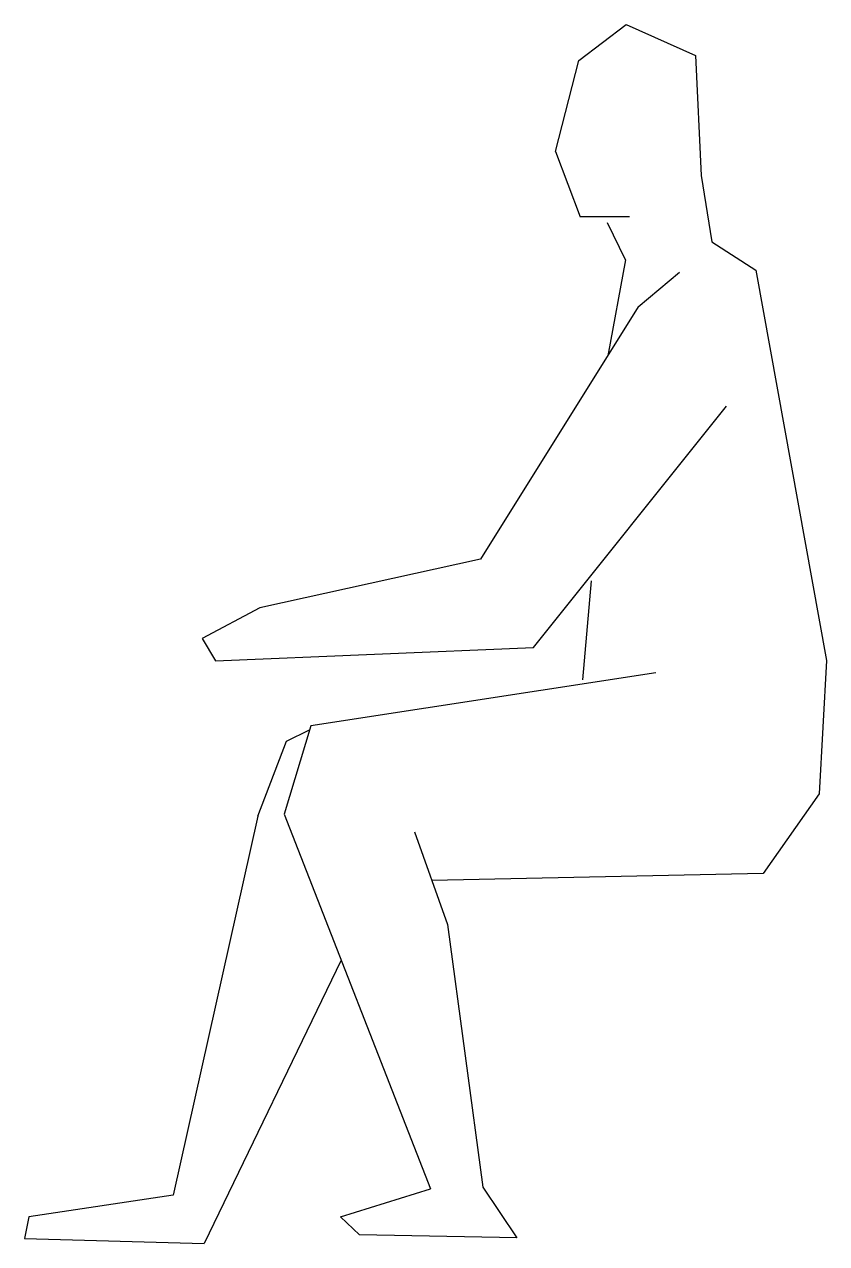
# Model space of a CAD drawing. Extents: x 116 to 135, y 123.1 to 129.1.
# Drawn here: x 134.124 to 135.001, y 124.165 to 125.499 of the extents above; entities that cross this region are included whole.
import ezdxf

# ---------------------------------------------------------------- set-up
doc = ezdxf.new("R2010")
doc.units = 0
doc.layers.get('0').update_dxf_attribs({"linetype": 'CONTINUOUS'})

msp = doc.modelspace()

# ---------------------------------------------------------------- linework, layer by layer
for p, q in [((134.7303, 125.4593), (134.7822, 125.4988)), ((134.7822, 125.4988), (134.8581, 125.4647)), ((134.8581, 125.4647), (134.8641, 125.3333)), ((134.705, 125.3597), (134.7303, 125.4593)), ((134.705, 125.3597), (134.7321, 125.2883)), ((134.8641, 125.3333), (134.8759, 125.2609)), ((134.7859, 125.2884), (134.7321, 125.2883)), ((134.7815, 125.2413), (134.7618, 125.2816)), ((134.8759, 125.2609), (134.9239, 125.2299)), ((134.7815, 125.2413), (134.7621, 125.1363)), ((134.7955, 125.1896), (134.8404, 125.2278)), ((134.9239, 125.2299), (135.0015, 124.8027)), ((134.7955, 125.1896), (134.6228, 124.9135)), ((134.6807, 124.8169), (134.8921, 125.0811)), ((134.6228, 124.9135), (134.3814, 124.8604)), ((134.7349, 124.7816), (134.7445, 124.8899)), ((134.3814, 124.8604), (134.3186, 124.8266)), ((134.3186, 124.8266), (134.3331, 124.8024)), ((134.3331, 124.8024), (134.6807, 124.8169)), ((135.0015, 124.8027), (134.9933, 124.6567)), ((134.8148, 124.7892), (134.4372, 124.7312)), ((134.4372, 124.7312), (134.4083, 124.6346)), ((134.4107, 124.7143), (134.4359, 124.7268)), ((134.3793, 124.6322), (134.4107, 124.7143)), ((134.9933, 124.6567), (134.9322, 124.5695)), ((134.3793, 124.6322), (134.2869, 124.2177)), ((134.4083, 124.6346), (134.5681, 124.2245)), ((134.5507, 124.6153), (134.5869, 124.5139)), ((134.9322, 124.5695), (134.5698, 124.5619)), ((134.5869, 124.5139), (134.6255, 124.2265)), ((134.4705, 124.4749), (134.3207, 124.1646)), ((134.4698, 124.1937), (134.5681, 124.2245)), ((134.6255, 124.2265), (134.6625, 124.1707)), ((134.2869, 124.2177), (134.1287, 124.1937)), ((134.1287, 124.1937), (134.124, 124.17)), ((134.4904, 124.1741), (134.4698, 124.1937)), ((134.124, 124.17), (134.3207, 124.1646)), ((134.6625, 124.1707), (134.4904, 124.1741))]:
    msp.add_line(p, q)

doc.saveas('drawing.dxf')
